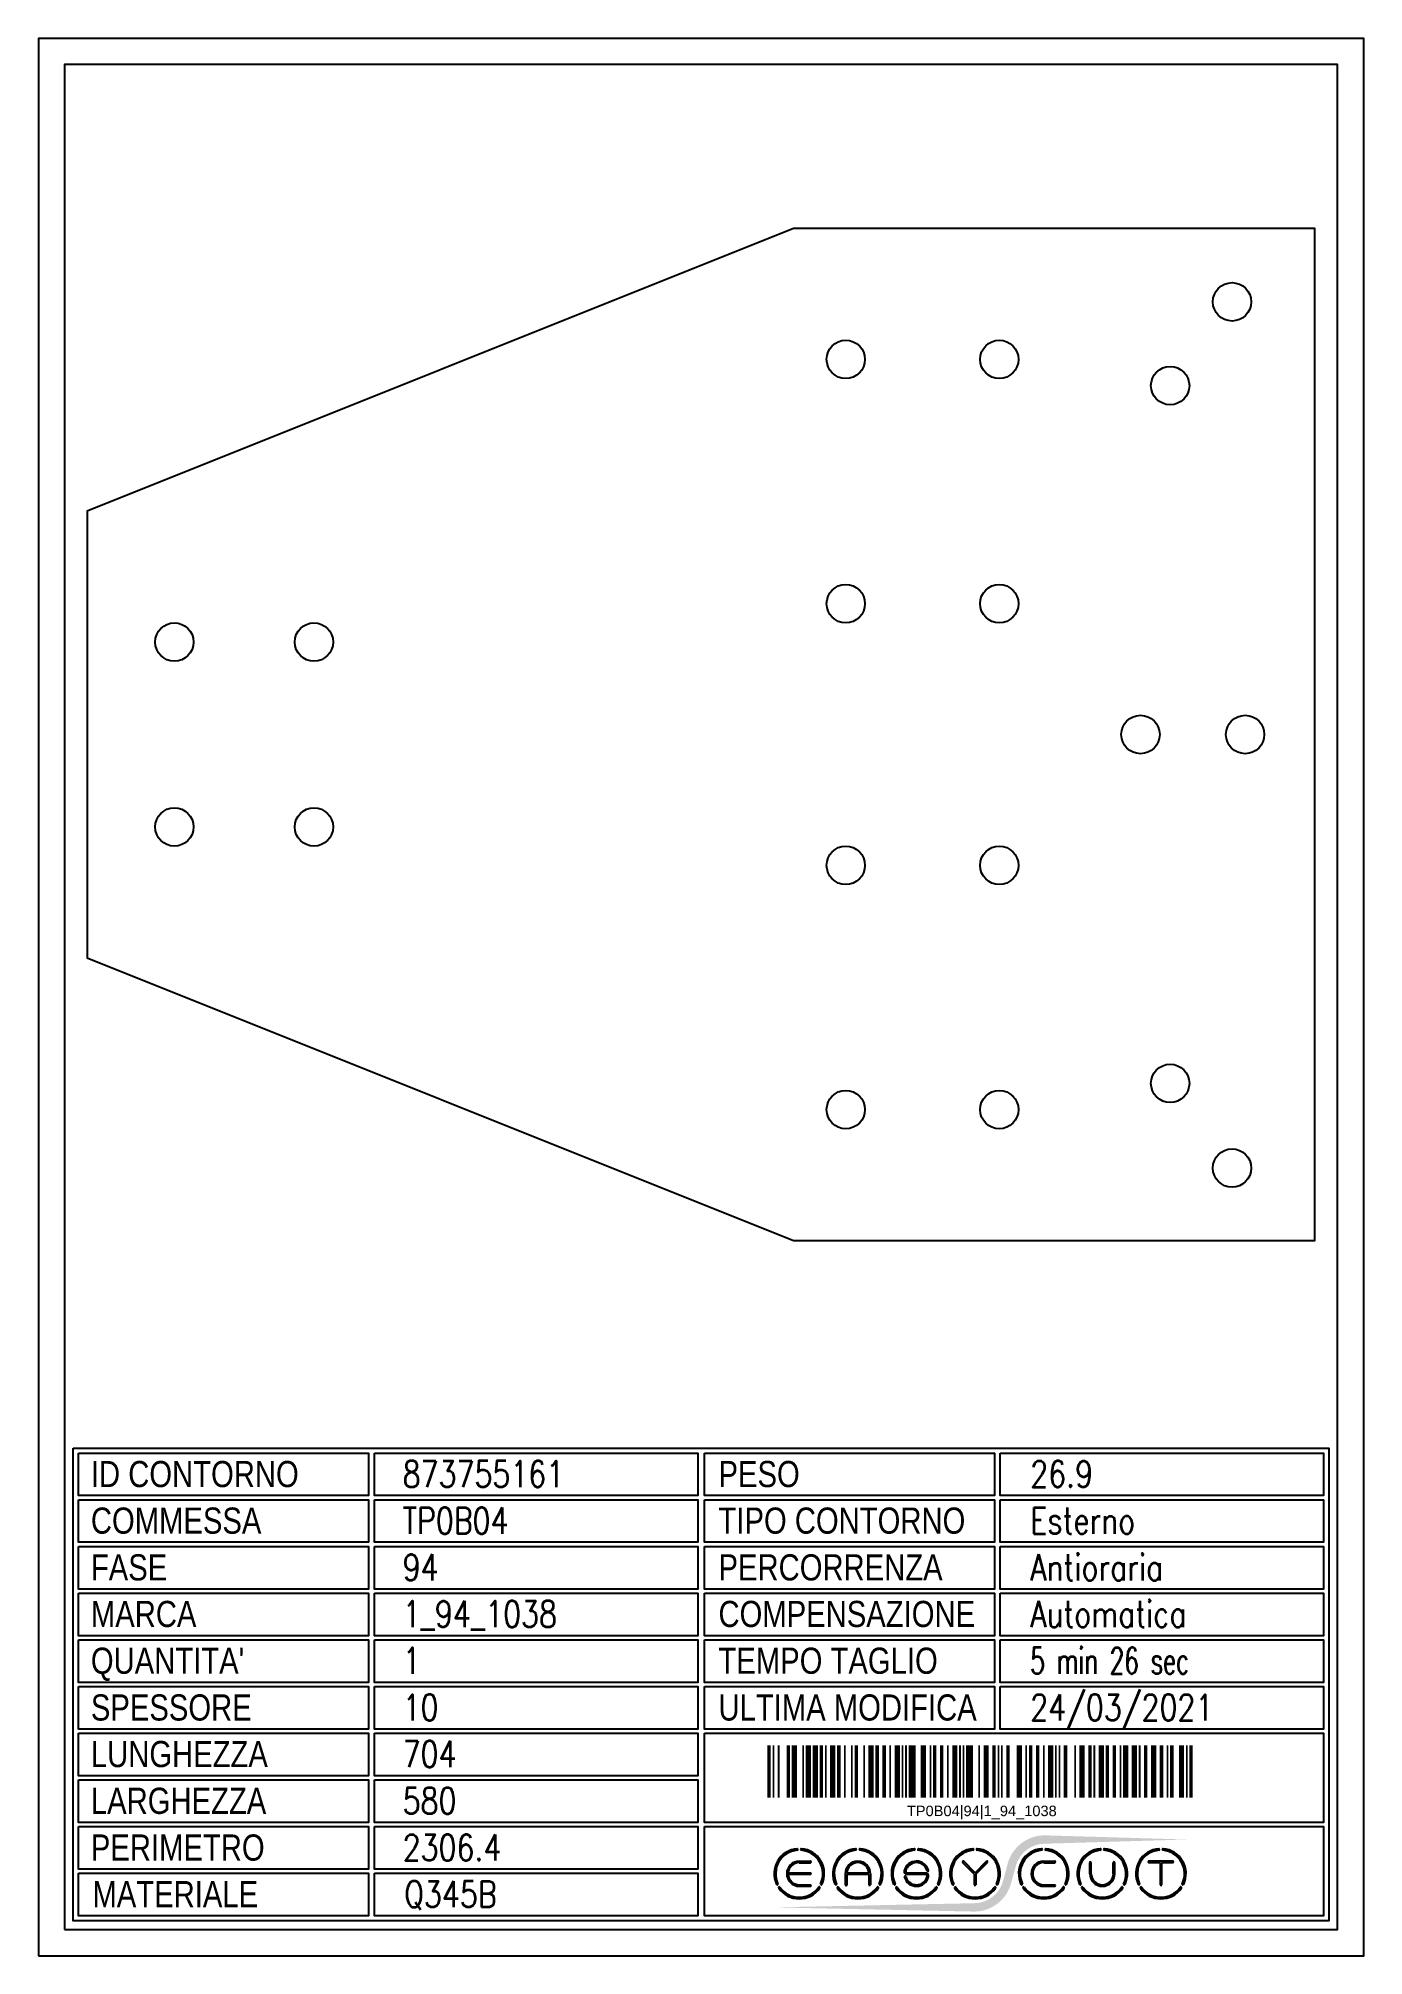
# Model space of a CAD drawing. Header units: millimetres. Extents: x -16874 to 48937, y 0 to 27575.
# Drawn here: x 8155 to 8915, y 983 to 2082 of the extents above; entities that cross this region are included whole.
import ezdxf
from ezdxf.enums import TextEntityAlignment as Align

# ---------------------------------------------------------------- set-up
doc = ezdxf.new("R2010")
doc.units = ezdxf.units.MM
doc.styles.add('EasyCutStyle', font='romans.shx', dxfattribs={"width": 0.8})
doc.styles.add('EasyCutStyle1', font='arial.ttf', dxfattribs={"width": 0.8})
doc.styles.get("Standard").update_dxf_attribs({"font": 'arial.ttf'})

# ---------------------------------------------------------------- blocks, each defined once
blk = doc.blocks.new('*U6')
at = {"color": 5}
blk.add_lwpolyline([(0, 0), (760, 0), (760, 1099), (0, 1099)], close=True, dxfattribs=at)
at = {"color": 7}
blk.add_lwpolyline([(15, 15), (745, 15), (745, 1084), (15, 1084)], close=True, dxfattribs=at)
at = {"color": 253}
blk.add_lwpolyline([(20, 291), (740, 291), (740, 20), (20, 20)], close=True, dxfattribs=at)
at = {"color": 2}
for points in [[(23, 288.1), (189.3, 288.1), (189.3, 263.7), (23, 263.7)], [(23, 288.1), (189.3, 288.1), (189.3, 263.7), (23, 263.7)], [(381.9, 288.1), (548.3, 288.1), (548.3, 263.7), (381.9, 263.7)], [(23, 261.4), (189.3, 261.4), (189.3, 237), (23, 237)], [(381.9, 261.4), (548.3, 261.4), (548.3, 237), (381.9, 237)], [(23, 234.6), (189.3, 234.6), (189.3, 210.2), (23, 210.2)], [(381.9, 234.6), (548.3, 234.6), (548.3, 210.2), (381.9, 210.2)], [(23, 207.9), (189.3, 207.9), (189.3, 183.4), (23, 183.4)], [(381.9, 207.9), (548.3, 207.9), (548.3, 183.4), (381.9, 183.4)], [(23, 181.1), (189.3, 181.1), (189.3, 156.7), (23, 156.7)], [(381.9, 181.1), (548.3, 181.1), (548.3, 156.7), (381.9, 156.7)], [(23, 154.3), (189.3, 154.3), (189.3, 129.9), (23, 129.9)], [(381.9, 154.3), (548.3, 154.3), (548.3, 129.9), (381.9, 129.9)], [(23, 127.6), (189.3, 127.6), (189.3, 103.1), (23, 103.1)], [(23, 100.8), (189.3, 100.8), (189.3, 76.4), (23, 76.4)], [(23, 74), (189.3, 74), (189.3, 49.6), (23, 49.6)], [(23, 47.3), (189.3, 47.3), (189.3, 22.9), (23, 22.9)]]:
    blk.add_lwpolyline(points, close=True, dxfattribs=at)
at = {"color": 1}
for points in [[(192.7, 288.1), (378.1, 288.1), (378.1, 263.7), (192.7, 263.7)], [(551.6, 288.1), (737, 288.1), (737, 263.7), (551.6, 263.7)], [(192.7, 261.4), (378.1, 261.4), (378.1, 237), (192.7, 237)], [(551.6, 261.4), (737, 261.4), (737, 237), (551.6, 237)], [(192.7, 234.6), (378.1, 234.6), (378.1, 210.2), (192.7, 210.2)], [(551.6, 234.6), (737, 234.6), (737, 210.2), (551.6, 210.2)], [(192.7, 207.9), (378.1, 207.9), (378.1, 183.4), (192.7, 183.4)], [(551.6, 207.9), (737, 207.9), (737, 183.4), (551.6, 183.4)], [(192.7, 181.1), (378.1, 181.1), (378.1, 156.7), (192.7, 156.7)], [(551.6, 181.1), (737, 181.1), (737, 156.7), (551.6, 156.7)], [(192.7, 154.3), (378.1, 154.3), (378.1, 129.9), (192.7, 129.9)], [(551.6, 154.3), (737, 154.3), (737, 129.9), (551.6, 129.9)], [(192.7, 127.6), (378.1, 127.6), (378.1, 103.1), (192.7, 103.1)], [(381.9, 127.6), (737, 127.6), (737, 76.4), (381.9, 76.4)], [(192.7, 100.8), (378.1, 100.8), (378.1, 76.4), (192.7, 76.4)], [(192.7, 74), (378.1, 74), (378.1, 49.6), (192.7, 49.6)], [(381.9, 74), (737, 74), (737, 22.9), (381.9, 22.9)], [(192.7, 47.3), (378.1, 47.3), (378.1, 22.9), (192.7, 22.9)]]:
    blk.add_lwpolyline(points, close=True, dxfattribs=at)
at = {"color": 161, "style": 'EasyCutStyle1', "width": 0.8}
for s, p in [('ID CONTORNO', (30.1, 268.6)), ('PESO', (390, 268.6)), ('COMMESSA', (30.1, 241.9)), ('TIPO CONTORNO', (390, 241.9)), ('FASE', (30.1, 215.1)), ('PERCORRENZA', (390, 215.1)), ('MARCA', (30.1, 188.4)), ('COMPENSAZIONE', (390, 188.4)), ("QUANTITA'", (30.1, 161.6)), ('TEMPO TAGLIO', (390, 161.6)), ('SPESSORE', (30.1, 134.8)), ('ULTIMA MODIFICA', (390, 134.8)), ('LUNGHEZZA', (30.1, 108.1)), ('LARGHEZZA', (30.1, 81.3)), ('PERIMETRO', (30.1, 54.5)), ('MATERIALE', (31, 27.8))]:
    blk.add_text(s, height=15, dxfattribs=at).set_placement(p)
at = {"style": 'EasyCutStyle'}
for tag, p, width in [('IDSHAPE', (208.9, 268.6), 0.8), ('WEIGTHSHAPE', (568.8, 268.6), 0.8), ('ORDERSHAPE', (208.9, 241.9), 0.8), ('TYPESHAPE', (568.8, 241.9), 0.8), ('PHASESHAPE', (208.9, 215.1), 0.8), ('JOUSHAPE', (568.8, 215.1), 0.8), ('MKSHAPE', (208.9, 188.4), 0.8), ('COMPSHAPE', (568.8, 188.4), 0.8), ('QTASHAPE', (208.9, 161.6), 0.8), ('TIMECUTSHAPE', (568.8, 161.6), 0.65), ('TKSHAPE', (208.9, 134.8), 0.8), ('LASTMODIFYSHAPE', (568.8, 134.8), 0.8), ('LENGTHSHAPE', (208.9, 108.1), 0.8), ('HEIGHTSHAPE', (208.9, 81.3), 0.8), ('PERIMETERSHAPE', (208.9, 54.5), 0.8), ('MATSHAPE', (209.8, 27.8), 0.8)]:
    blk.add_attdef(tag, p, '', height=15, dxfattribs=dict(at, width=width))
blk = doc.blocks.new('Logo')
h = blk.add_hatch(color=256)
h.set_gradient(color1=(255, 0, 0), color2=(255, 255, 0), tint=1)
h.paths.add_polyline_path([(20.5, 4.4, -0.339454), (37.1, 17.2), (118.6, 19.6), (37.1, 22, 0.339454), (15.8, 5.7), (13.2, -4.2, -0.339454), (-3.4, -16.9), (-118.2, -19.3), (-3.4, -21.7, 0.339454), (17.8, -5.4)])
for color, points in [(140, [(-115.9, -5.7, -1), (-116.7, -6.1, -0.520567), (-104.9, 14.3, -1), (-104.9, 13.5, 0.520567)]), (140, [(-91.4, -5.7, 1), (-90.6, -6.1, 0.520567), (-102.4, 14.3, 0.916853), (-102.6, 13.5, 0.043377), (-102.5, 13.5, -0.520567)]), (140, [(-82.3, -5.7, -1), (-83.1, -6.1, -0.520567), (-71.3, 14.3, -1), (-71.3, 13.5, 0.520567)]), (140, [(-57.8, -5.7, 1), (-57, -6.1, 0.520567), (-68.8, 14.3, 1), (-68.9, 13.5, -0.520567)]), (140, [(-48.7, -5.7, -1), (-49.5, -6.1, -0.520567), (-37.7, 14.3, -1), (-37.7, 13.5, 0.520567)]), (140, [(-24.2, -5.7, 1), (-23.4, -6.1, 0.520567), (-35.2, 14.3, 1), (-35.3, 13.5, -0.520567)]), (140, [(-15.1, -5.7, -1), (-15.9, -6.1, -0.520567), (-4.1, 14.3, -1), (-4.1, 13.5, 0.520567)]), (140, [(9.4, -5.7, 1), (10.2, -6.1, 0.520567), (-1.6, 14.3, 1), (-1.7, 13.5, -0.520567)]), (140, [(24.2, -5.7, -1), (23.4, -6.1, -0.520567), (35.2, 14.3, -1), (35.3, 13.5, 0.520567)]), (140, [(48.7, -5.7, 1), (49.5, -6.1, 0.520567), (37.7, 14.3, 1), (37.7, 13.5, -0.520567)]), (140, [(57.8, -5.7, -1), (57, -6.1, -0.520567), (68.8, 14.3, -1), (68.9, 13.5, 0.520567)]), (140, [(82.3, -5.7, 1), (83.1, -6.1, 0.520567), (71.3, 14.3, 1), (71.3, 13.5, -0.520567)]), (140, [(91.4, -5.7, -1), (90.6, -6.1, -0.520567), (102.4, 14.3, -1), (102.5, 13.5, 0.520567)]), (140, [(115.9, -5.7, 1), (116.7, -6.1, 0.520567), (104.9, 14.3, 1), (104.9, 13.5, -0.520567)]), (256, [(-97.3, 0.4), (-110, 0.4, -0.394366), (-103.7, 6.3), (-97.3, 6.3, 1), (-97.3, 7.2), (-103.7, 7.2, 1), (-103.7, -7.2), (-97.3, -7.2, 1), (-97.3, -6.3), (-103.7, -6.3, -0.394366), (-110, -0.4), (-97.3, -0.4, 1)]), (256, [(-31.2, -0.4, -0.486114), (-30.3, -1.5, -0.776377), (-42.6, -1.6, 1), (-43.4, -1.9, 0.776377), (-29.5, -1.7, 0.486114), (-31.2, 0.4), (-41.8, 0.4, -0.486114), (-42.6, 1.5, -0.776377), (-30.4, 1.6, 1), (-29.5, 1.9, 0.776377), (-43.5, 1.7, 0.486114), (-41.8, -0.4)]), (256, [(-9.3, 7.1, 1), (-10, 6.5), (-3.3, -0.2), (-3.3, -6.3, 1), (-2.4, -6.3), (-2.4, -0.2), (4.2, 6.5, 1), (3.6, 7.1), (-2.9, 0.6)]), (256, [(36.5, -7.2), (42.8, -7.2, 1), (42.8, -6.3), (36.5, -6.3, -1), (36.5, 6.3), (42.8, 6.3, 1), (42.8, 7.2), (36.5, 7.2, 1)]), (256, [(63.7, 0), (63.7, 6.3, 1), (62.9, 6.3), (62.9, 0, 1), (77.3, 0), (77.3, 6.3, 1), (76.4, 6.3), (76.4, 0, -1)]), (256, [(96.9, 7.2, 1), (96.9, 6.3), (103.2, 6.3), (103.2, -6.3, 1), (104.1, -6.3), (104.1, 6.3), (110.4, 6.3, 1), (110.4, 7.2)]), (140, [(-91.9, -8.3, 1), (-92.6, -7.8, -0.520567), (-114.8, -7.8, 1), (-115.5, -8.3, 0.520567)]), (140, [(-58.3, -8.3, 1), (-59, -7.8, -0.520567), (-81.2, -7.8, 1), (-81.9, -8.3, 0.520567)]), (140, [(-24.7, -8.3, 1), (-25.4, -7.8, -0.520567), (-47.6, -7.8, 1), (-48.3, -8.3, 0.520567)]), (140, [(8.9, -8.3, 1), (8.2, -7.8, -0.520567), (-14, -7.8, 1), (-14.7, -8.3, 0.520567)]), (140, [(48.3, -8.3, 1), (47.6, -7.8, -0.520567), (25.4, -7.8, 1), (24.7, -8.3, 0.520567)]), (140, [(81.9, -8.3, 1), (81.2, -7.8, -0.520567), (59, -7.8, 1), (58.3, -8.3, 0.520567)]), (140, [(115.5, -8.3, 1), (114.8, -7.8, -0.520567), (92.6, -7.8, 1), (91.9, -8.3, 0.520567)])]:
    blk.add_hatch(color=color).paths.add_polyline_path(points)
h = blk.add_hatch(color=256)
h.paths.add_polyline_path([(-63.7, -0.4), (-63.7, -6.3, 1), (-62.9, -6.3), (-62.9, 0, 1), (-77.3, 0), (-77.3, -6.3, 1), (-76.4, -6.3), (-76.4, -0.4)])
h.paths.add_polyline_path([(-76.4, 0.4, -0.933992), (-63.8, 0.4)], flags=16)
for p, q in [((-97.3, 0.4), (-110, 0.4)), ((-103.7, 7.2), (-97.3, 7.2)), ((-103.7, 6.3), (-97.3, 6.3)), ((-77.3, 0), (-77.3, -6.3)), ((-63.8, 0.4), (-76.4, 0.4)), ((-62.9, 0), (-62.9, -6.3)), ((-31.2, 0.4), (-41.8, 0.4)), ((-3.3, -0.2), (-10, 6.5)), ((-2.9, 0.6), (-9.3, 7.1)), ((-2.9, 0.6), (3.6, 7.1)), ((-2.4, -0.2), (4.2, 6.5)), ((36.5, 7.2), (42.8, 7.2)), ((36.5, 6.3), (42.8, 6.3)), ((62.9, 0), (62.9, 6.3)), ((63.7, 0), (63.7, 6.3)), ((76.4, 0), (76.4, 6.3)), ((77.3, 0), (77.3, 6.3)), ((110.4, 7.2), (96.9, 7.2)), ((103.2, 6.3), (96.9, 6.3)), ((103.2, 6.3), (103.2, -6.3)), ((104.1, 6.3), (104.1, -6.3)), ((110.4, 6.3), (104.1, 6.3)), ((-97.3, -0.4), (-110, -0.4)), ((-103.7, -6.3), (-97.3, -6.3)), ((-103.7, -7.2), (-97.3, -7.2)), ((-76.4, -0.4), (-76.4, -6.3)), ((-63.7, -0.4), (-76.4, -0.4)), ((-63.7, -0.4), (-63.7, -6.3)), ((-31.2, -0.4), (-41.8, -0.4)), ((-3.3, -0.2), (-3.3, -6.3)), ((-2.4, -0.2), (-2.4, -6.3)), ((36.5, -6.3), (42.8, -6.3)), ((36.5, -7.2), (42.8, -7.2))]:
    blk.add_line(p, q)
at = {"color": 140}
for centre, radius, start, end in [((-103.7, 0), 14.4, 95, 205), ((-103.7, 0), 13.5, 95, 205), ((-104.9, 13.9), 0.432, 275, 95), ((-102.5, 13.9), 0.432, 85, 265), ((-103.7, 0), 13.5, 335, 85), ((-103.7, 0), 14.4, 335, 85), ((-70.1, 0), 14.4, 95, 205), ((-70.1, 0), 13.5, 95, 205), ((-71.3, 13.9), 0.432, 275, 95), ((-68.9, 13.9), 0.432, 85, 265), ((-70.1, 0), 13.5, 335, 85), ((-70.1, 0), 14.4, 335, 85), ((-36.5, 0), 14.4, 95, 205), ((-36.5, 0), 13.5, 95, 205), ((-37.7, 13.9), 0.432, 275, 95), ((-35.3, 13.9), 0.432, 85, 265), ((-36.5, 0), 13.5, 335, 85), ((-36.5, 0), 14.4, 335, 85), ((-2.9, 0), 14.4, 95, 205), ((-2.9, 0), 13.5, 95, 205), ((-4.1, 13.9), 0.432, 275, 95), ((-1.7, 13.9), 0.432, 85, 265), ((-2.9, 0), 13.5, 335, 85), ((-2.9, 0), 14.4, 335, 85), ((36.5, 0), 14.4, 95, 205), ((36.5, 0), 13.5, 95, 205), ((35.3, 13.9), 0.432, 275, 95), ((37.7, 13.9), 0.432, 85, 265), ((36.5, 0), 14.4, 335, 85), ((36.5, 0), 13.5, 335, 85), ((70.1, 0), 14.4, 95, 205), ((70.1, 0), 13.5, 95, 205), ((68.9, 13.9), 0.432, 275, 95), ((71.3, 13.9), 0.432, 85, 265), ((70.1, 0), 14.4, 335, 85), ((70.1, 0), 13.5, 335, 85), ((103.7, 0), 14.4, 95, 205), ((103.7, 0), 13.5, 95, 205), ((102.5, 13.9), 0.432, 275, 95), ((104.9, 13.9), 0.432, 85, 265), ((103.7, 0), 14.4, 335, 85), ((103.7, 0), 13.5, 335, 85), ((-116.3, -5.9), 0.432, 205, 25), ((-115.1, -8), 0.432, 35, 215), ((-103.7, 0), 14.4, 215, 325), ((-103.7, 0), 13.5, 215, 325), ((-92.2, -8), 0.432, 325, 145), ((-91, -5.9), 0.432, 155, 335), ((-82.7, -5.9), 0.432, 205, 25), ((-81.5, -8), 0.432, 35, 215), ((-70.1, 0), 14.4, 215, 325), ((-70.1, 0), 13.5, 215, 325), ((-58.6, -8), 0.432, 325, 145), ((-57.4, -5.9), 0.432, 155, 335), ((-49.1, -5.9), 0.432, 205, 25), ((-47.9, -8), 0.432, 35, 215), ((-36.5, 0), 14.4, 215, 325), ((-36.5, 0), 13.5, 215, 325), ((-25, -8), 0.432, 325, 145), ((-23.8, -5.9), 0.432, 155, 335), ((-15.5, -5.9), 0.432, 205, 25), ((-14.3, -8), 0.432, 35, 215), ((-2.9, 0), 14.4, 215, 325), ((-2.9, 0), 13.5, 215, 325), ((8.6, -8), 0.432, 325, 145), ((9.8, -5.9), 0.432, 155, 335), ((23.8, -5.9), 0.432, 205, 25), ((25, -8), 0.432, 35, 215), ((36.5, 0), 14.4, 215, 325), ((36.5, 0), 13.5, 215, 325), ((47.9, -8), 0.432, 325, 145), ((49.1, -5.9), 0.432, 155, 335), ((57.4, -5.9), 0.432, 205, 25), ((58.6, -8), 0.432, 35, 215), ((70.1, 0), 14.4, 215, 325), ((70.1, 0), 13.5, 215, 325), ((81.5, -8), 0.432, 325, 145), ((82.7, -5.9), 0.432, 155, 335), ((91, -5.9), 0.432, 205, 25), ((92.2, -8), 0.432, 35, 215), ((103.7, 0), 14.4, 215, 325), ((103.7, 0), 13.5, 215, 325), ((115.1, -8), 0.432, 325, 145), ((116.3, -5.9), 0.432, 155, 335)]:
    blk.add_arc(centre, radius, start, end, dxfattribs=at)
for centre, radius, start, end in [((-103.7, 0), 7.2, 90, 270), ((-103.7, 0), 6.34, 90, 176.0904), ((-97.3, 6.8), 0.432, 270, 90), ((-97.3, 0), 0.432, 270, 90), ((-70.1, 0), 7.2, 0, 180), ((-70.1, 0), 6.34, 3.9096, 176.0904), ((-36.5, 0), 7.2, 15, 166.2998), ((-41.8, 1.3), 1.73, 166.2998, 270), ((-41.8, 1.3), 0.864, 166.2998, 270), ((-36.5, 0), 6.34, 15, 166.2998), ((-31.2, -1.3), 1.73, 346.2998, 90), ((-29.9, 1.8), 0.432, 195, 15), ((-9.6, 6.8), 0.432, 45, 225), ((3.9, 6.8), 0.432, 315, 135), ((36.5, 0), 7.2, 90, 270), ((36.5, 0), 6.34, 90, 270), ((42.8, 6.8), 0.432, 270, 90), ((63.3, 6.3), 0.432, 0, 180), ((70.1, 0), 7.2, 180, 0), ((70.1, 0), 6.34, 180, 0), ((76.8, 6.3), 0.432, 0, 180), ((96.9, 6.8), 0.432, 90, 270), ((110.4, 6.8), 0.432, 270, 90), ((-103.7, 0), 6.34, 183.9096, 270), ((-97.3, -6.8), 0.432, 270, 90), ((-76.8, -6.3), 0.432, 180, 0), ((-63.3, -6.3), 0.432, 180, 0), ((-43, -1.8), 0.432, 15, 195), ((-36.5, 0), 7.2, 195, 346.2998), ((-36.5, 0), 6.34, 195, 346.2998), ((-31.2, -1.3), 0.864, 346.2998, 90), ((-2.9, -6.3), 0.432, 180, 0), ((42.8, -6.8), 0.432, 270, 90), ((103.7, -6.3), 0.432, 180, 0)]:
    blk.add_arc(centre, radius, start, end)
blk = doc.blocks.new('BARCODE128_873755161', base_point=(8694.9, 1063.2))
at = {"linetype": 'Continuous'}
for points, const_width in [([(8695.9, 1063.2), (8695.9, 1093.2)], 2), ([(8698.4, 1063.2), (8698.4, 1093.2)], 1), ([(8701.4, 1063.2), (8701.4, 1093.2)], 1), ([(8706.9, 1063.2), (8706.9, 1093.2)], 2), ([(8710.4, 1063.2), (8710.4, 1093.2)], 3), ([(8715.4, 1063.2), (8715.4, 1093.2)], 1), ([(8718.4, 1063.2), (8718.4, 1093.2)], 3), ([(8722.4, 1063.2), (8722.4, 1093.2)], 3), ([(8725.9, 1063.2), (8725.9, 1093.2)], 2), ([(8728.4, 1063.2), (8728.4, 1093.2)], 1), ([(8732.4, 1063.2), (8732.4, 1093.2)], 3), ([(8735.9, 1063.2), (8735.9, 1093.2)], 2), ([(8739.4, 1063.2), (8739.4, 1093.2)], 1), ([(8743.4, 1063.2), (8743.4, 1093.2)], 1), ([(8745.9, 1063.2), (8745.9, 1093.2)], 2), ([(8750.4, 1063.2), (8750.4, 1093.2)], 1), ([(8754.4, 1063.2), (8754.4, 1093.2)], 3), ([(8757.9, 1063.2), (8757.9, 1093.2)], 2), ([(8761.9, 1063.2), (8761.9, 1093.2)], 2), ([(8765.4, 1063.2), (8765.4, 1093.2)], 1), ([(8769.4, 1063.2), (8769.4, 1093.2)], 3), ([(8772.4, 1063.2), (8772.4, 1093.2)], 1), ([(8774.4, 1063.2), (8774.4, 1093.2)], 1), ([(8777.9, 1063.2), (8777.9, 1093.2)], 4), ([(8784.4, 1063.2), (8784.4, 1093.2)], 3), ([(8788.4, 1063.2), (8788.4, 1093.2)], 1), ([(8790.9, 1063.2), (8790.9, 1093.2)], 2), ([(8794.9, 1063.2), (8794.9, 1093.2)], 2), ([(8798.4, 1063.2), (8798.4, 1093.2)], 1), ([(8802.4, 1063.2), (8802.4, 1093.2)], 3), ([(8805.4, 1063.2), (8805.4, 1093.2)], 1), ([(8807.4, 1063.2), (8807.4, 1093.2)], 1), ([(8810.9, 1063.2), (8810.9, 1093.2)], 4), ([(8816.4, 1063.2), (8816.4, 1093.2)], 1), ([(8820.4, 1063.2), (8820.4, 1093.2)], 3), ([(8824.9, 1063.2), (8824.9, 1093.2)], 2), ([(8827.4, 1063.2), (8827.4, 1093.2)], 1), ([(8829.4, 1063.2), (8829.4, 1093.2)], 1), ([(8832.9, 1063.2), (8832.9, 1093.2)], 2), ([(8839.4, 1063.2), (8839.4, 1093.2)], 3), ([(8843.4, 1063.2), (8843.4, 1093.2)], 1), ([(8845.9, 1063.2), (8845.9, 1093.2)], 2), ([(8849.9, 1063.2), (8849.9, 1093.2)], 2), ([(8853.4, 1063.2), (8853.4, 1093.2)], 1), ([(8857.4, 1063.2), (8857.4, 1093.2)], 3), ([(8860.4, 1063.2), (8860.4, 1093.2)], 1), ([(8862.4, 1063.2), (8862.4, 1093.2)], 1), ([(8865.9, 1063.2), (8865.9, 1093.2)], 2), ([(8871.4, 1063.2), (8871.4, 1093.2)], 1), ([(8875.4, 1063.2), (8875.4, 1093.2)], 3), ([(8879.9, 1063.2), (8879.9, 1093.2)], 2), ([(8882.4, 1063.2), (8882.4, 1093.2)], 1), ([(8886.4, 1063.2), (8886.4, 1093.2)], 3), ([(8889.9, 1063.2), (8889.9, 1093.2)], 2), ([(8893.9, 1063.2), (8893.9, 1093.2)], 2), ([(8897.4, 1063.2), (8897.4, 1093.2)], 1), ([(8900.4, 1063.2), (8900.4, 1093.2)], 3), ([(8905.4, 1063.2), (8905.4, 1093.2)], 3), ([(8908.4, 1063.2), (8908.4, 1093.2)], 1), ([(8911.9, 1063.2), (8911.9, 1093.2)], 2), ([(8916.4, 1063.2), (8916.4, 1093.2)], 3), ([(8920.9, 1063.2), (8920.9, 1093.2)], 2), ([(8924.4, 1063.2), (8924.4, 1093.2)], 1), ([(8926.9, 1063.2), (8926.9, 1093.2)], 2), ([(8932.4, 1063.2), (8932.4, 1093.2)], 3), ([(8935.4, 1063.2), (8935.4, 1093.2)], 1), ([(8937.9, 1063.2), (8937.9, 1093.2)], 2)]:
    blk.add_lwpolyline(points, dxfattribs=dict(at, const_width=const_width))
blk.add_text('TP0B04|94|1_94_1038', height=6).set_placement((8817.9, 1052.7), align=Align.CENTER)

msp = doc.modelspace()

# ---------------------------------------------------------------- linework, layer by layer
at = {"color": 2}
msp.add_lwpolyline([(8587.9, 1393.2), (8886.9, 1393.2), (8886.9, 1973.2), (8587.9, 1973.2), (8182.9, 1811.2), (8182.9, 1555.2)], close=True, dxfattribs=at)
at = {"color": 4}
for centre in [(8839.4, 1931.2), (8617.9, 1898.2), (8705.9, 1898.2), (8803.9, 1883.2), (8617.9, 1758.2), (8705.9, 1758.2), (8232.9, 1736.2), (8312.9, 1736.2), (8786.9, 1683.2), (8846.9, 1683.2), (8232.9, 1630.2), (8312.9, 1630.2), (8617.9, 1608.2), (8705.9, 1608.2), (8803.9, 1483.2), (8617.9, 1468.2), (8705.9, 1468.2), (8839.4, 1434.7)]:
    msp.add_circle(centre, 11, dxfattribs=at)

# ---------------------------------------------------------------- block references
msp.add_blockref('*U6', (8154.9, 983.2)).add_auto_attribs({'IDSHAPE': '873755161', 'ORDERSHAPE': 'TP0B04', 'PHASESHAPE': '94', 'MKSHAPE': '1_94_1038', 'TKSHAPE': '10', 'LENGTHSHAPE': '704', 'HEIGHTSHAPE': '580', 'MATSHAPE': 'Q345B', 'LASTMODIFYSHAPE': '24/03/2021', 'PERIMETERSHAPE': '2306.4', 'WEIGTHSHAPE': '26.9', 'TYPESHAPE': 'Esterno', 'JOUSHAPE': 'Antioraria', 'COMPSHAPE': 'Automatica', 'TIMECUTSHAPE': '5 min 26 sec', 'QTASHAPE': '1'})
for name, p in [('BARCODE128_873755161', (8572.9, 1073.7)), ('Logo', (8694.9, 1030.2))]:
    msp.add_blockref(name, p)

doc.saveas('drawing.dxf')
